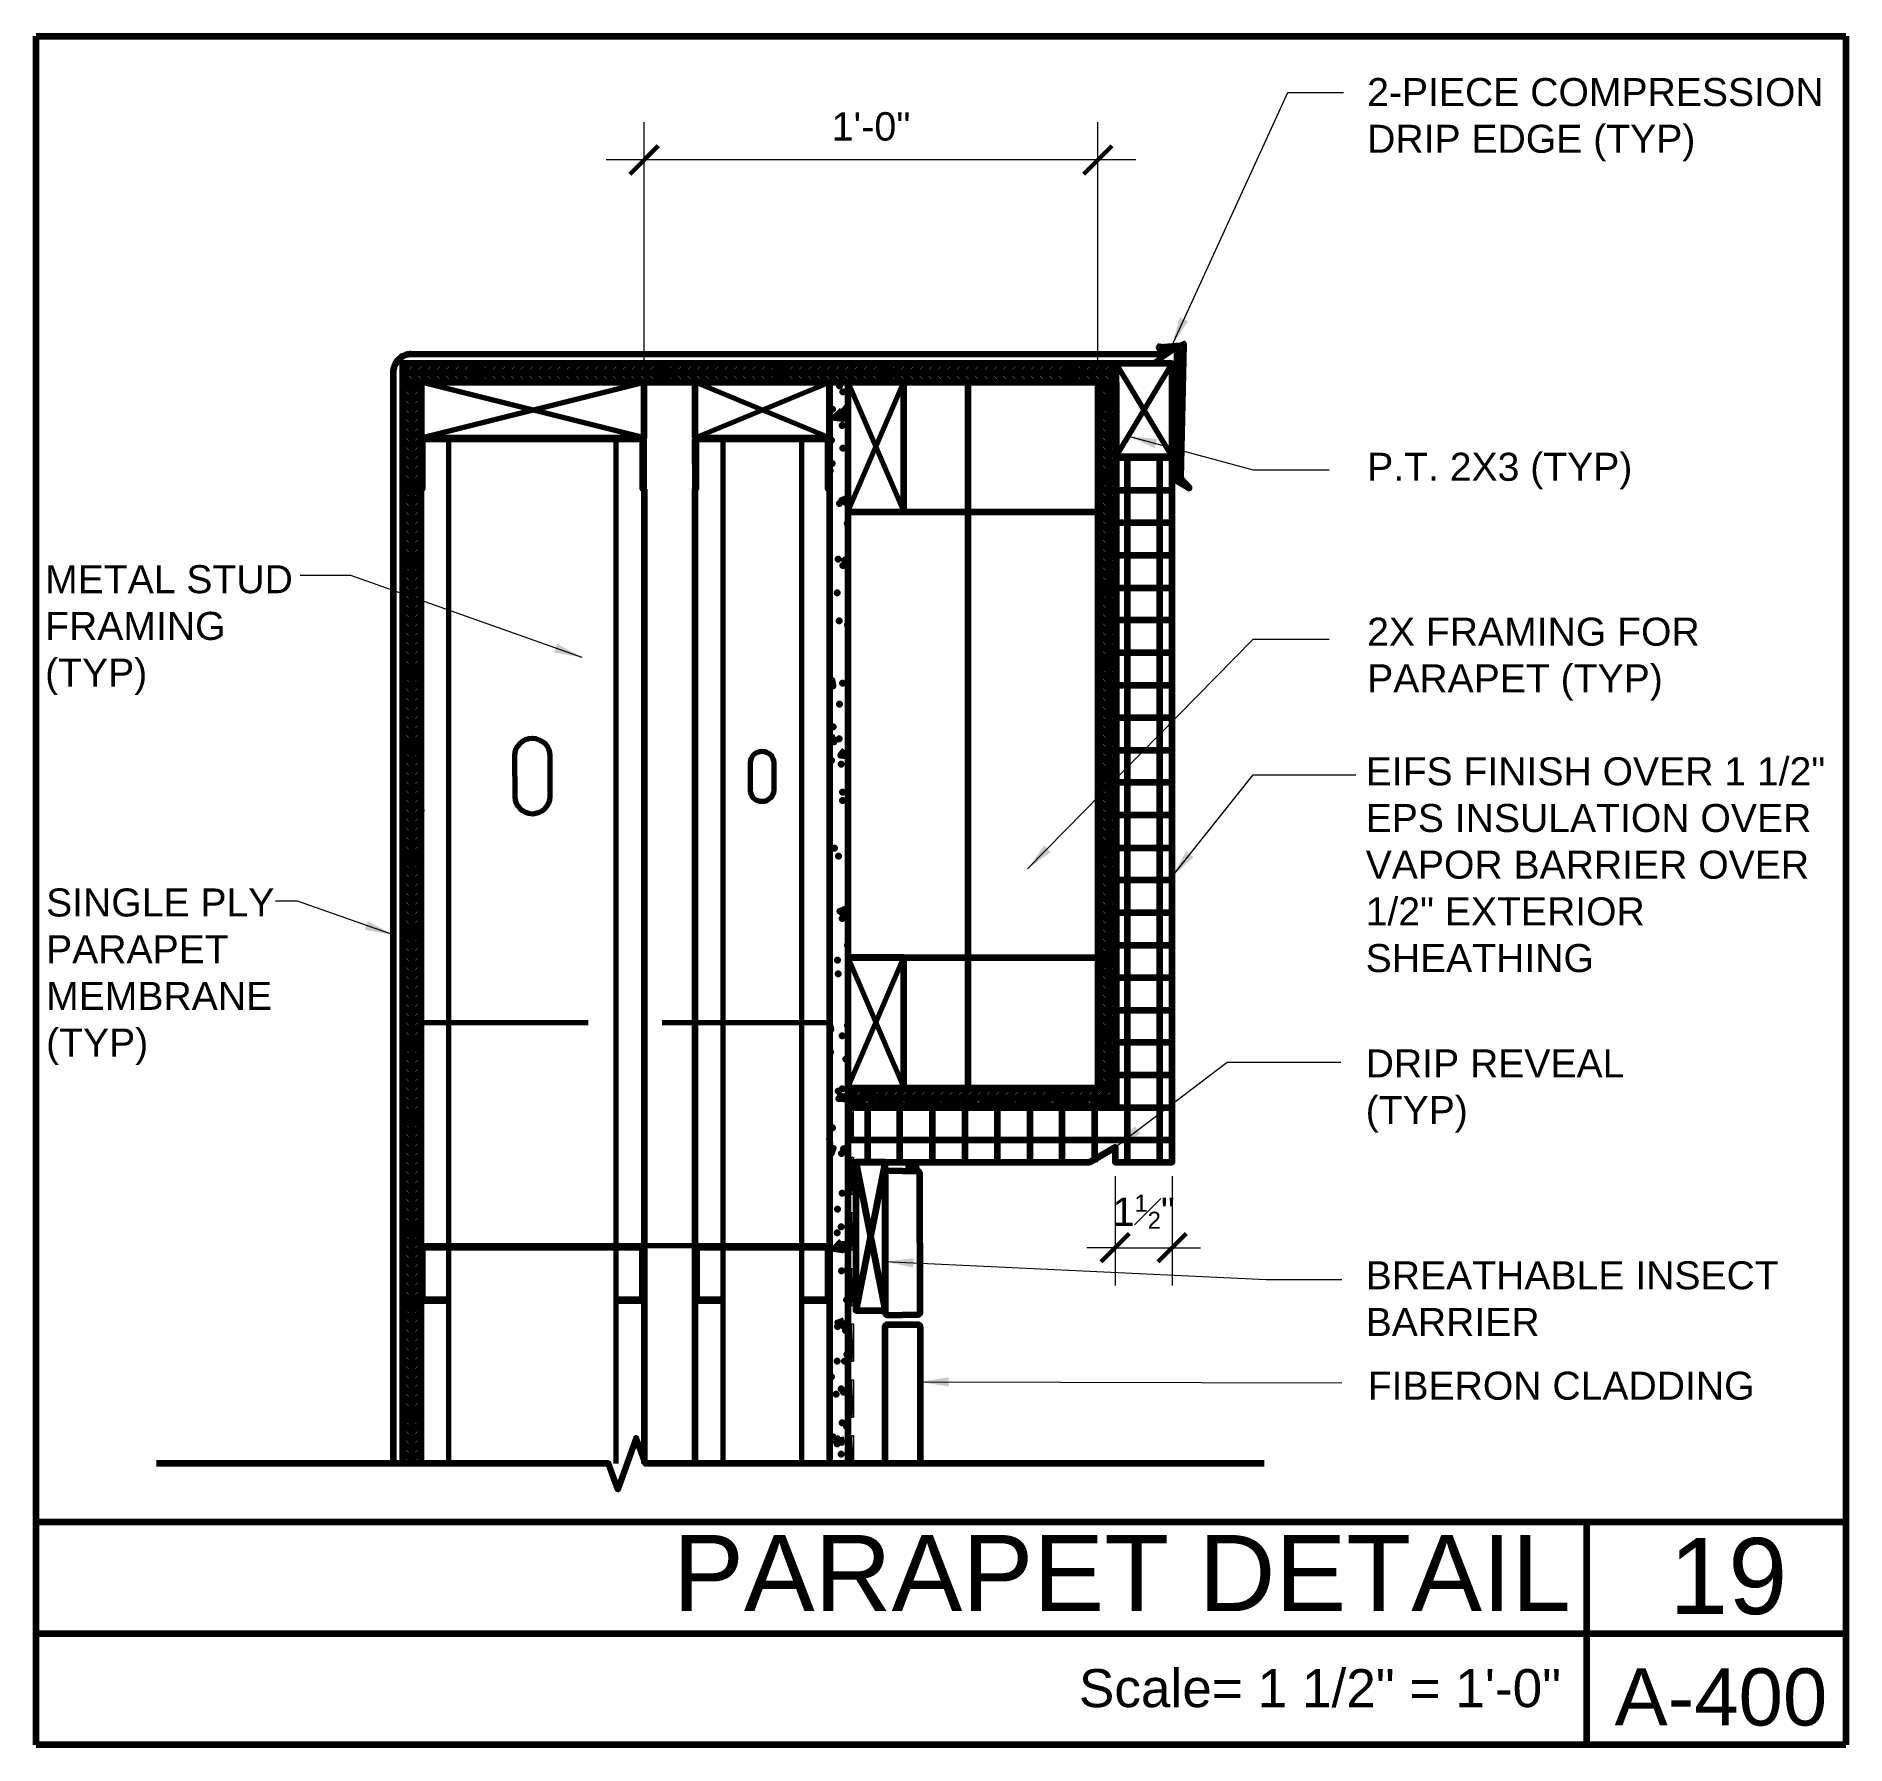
# Model space of a CAD drawing. Extents: x -35.4 to 12.5, y 238.9 to 284.
import ezdxf

# ---------------------------------------------------------------- set-up
doc = ezdxf.new("R2010")
doc.units = 0
doc.header["$MEASUREMENT"] = 0
for name, color, linetype, lineweight in [('Dt-Dim', 3, 'Continuous', 20), ('Dt-Line 1', 9, 'Continuous', 0), ('Dt-Line 2', 6, 'Continuous', 9), ('Dt-Line 3', 7, 'Continuous', 15), ('Dt-Line 4', 1, 'Continuous', 25), ('Dt-Line 5', 54, 'Continuous', 50), ('Dt-Text', 121, 'Continuous', 20)]:
    doc.layers.add(name, color=color, linetype=linetype, lineweight=lineweight)
doc.styles.add('Arial', font='Arial.ttf')
doc.styles.get("Standard").update_dxf_attribs({"font": 'Arial.ttf'})
doc.dimstyles.new('1 & 1 Half', dxfattribs={"dimtxt": 0.75, "dimasz": 0.75, "dimexe": 1, "dimexo": 0.375, "dimgap": 0.5, "dimtad": 1, "dimdec": 4, "dimzin": 3, "dimdsep": 46, "dimlunit": 4, "dimtxsty": 'Standard', "dimblk": 'ARCHTICK', "dimcen": 0.09375, "dimdle": 1, "dimclrd": 253, "dimclre": 253, "dimclrt": 256, "dimadec": 0, "dimazin": 0, "dimtfac": 0.6, "dimtdec": 4, "dimtix": 1, "dimtmove": 2, "dimatfit": 0, "dimfxl": 1, "dimfrac": 1, "dimtolj": 1, "dimtzin": 0, "dimlwd": 9, "dimlwe": 9, "dimarcsym": 0})

msp = doc.modelspace()

# ---------------------------------------------------------------- texts
at = {"layer": 'Dt-Text', "linetype": 'Continuous', "lineweight": 211, "style": 'Arial'}
for s, height, p in [('PARAPET DETAIL', 2.0116993, (-18.51844, 242.39281)), ('19', 2.011699, (7.81733, 242.31429)), ('Scale= 1 1/2" = 1\'-0"', 1.0058496, (-7.78635, 239.8541)), ('A-400', 1.508774, (6.37556, 239.36991))]:
    msp.add_text(s, height=height, dxfattribs=at).set_placement(p)
at = {"layer": 'Dt-Text', "char_height": 0.7404019, "attachment_point": 1, "style": 'Arial'}
for s, insert, width in [('2-PIECE COMPRESSION DRIP EDGE (TYP)', (-0.16522, 282.91341), 13.3103333), ('P.T. 2X3 (TYP)', (-0.16522, 273.00925), 8.8316585), ('METAL STUD FRAMING (TYP)', (-35.11833, 270.03834), 6.9927733), ('2X FRAMING FOR PARAPET (TYP)', (-0.16522, 268.65121), 8.8316585), ('EIFS FINISH OVER 1 1/2" EPS INSULATION OVER VAPOR BARRIER OVER 1/2" EXTERIOR SHEATHING', (-0.20448, 264.96091), 12.6935657), ('SINGLE PLY PARAPET MEMBRANE (TYP)', (-35.09216, 261.49308), 6.0625181), ('DRIP REVEAL (TYP)', (-0.20448, 257.24008), 6.8403839), ('BREATHABLE INSECT\\PBARRIER', (-0.20448, 251.63921), 13.7888025), ('FIBERON CLADDING', (-0.15214, 248.721), 14.8262189)]:
    msp.add_mtext(s, dxfattribs=dict(at, insert=insert, width=width))

# ---------------------------------------------------------------- blocks, each defined once
blk = doc.blocks.new('_ArchTick')
at = {"color": 0, "linetype": 'ByBlock', "const_width": 0.15}
blk.add_lwpolyline([(-0.5, -0.5), (0.5, 0.5)], dxfattribs=at)
blk = doc.blocks.new('*D2')
at = {"layer": 'Defpoints', "color": 0, "transparency": 16777216}
for p in [(-19.284, 280.748), (-19.284, 274.873), (-7.284, 274.873)]:
    blk.add_point(p, dxfattribs=at)
at = {"layer": 'Dt-Dim', "color": 253, "lineweight": 9, "transparency": 16777216}
for p, q in [((-19.284, 275.248), (-19.284, 281.748)), ((-7.284, 275.248), (-7.284, 281.748)), ((-6.284, 280.748), (-20.284, 280.748))]:
    blk.add_line(p, q, dxfattribs=at)
at = {"layer": 'Dt-Dim', "color": 253, "lineweight": 9, "transparency": 16777216, "xscale": 0.75, "yscale": 0.75, "zscale": 0.75, "rotation": 180}
blk.add_blockref('_ArchTick', (-19.284, 280.748), dxfattribs=at)
at = {"layer": 'Dt-Dim', "color": 253, "lineweight": 9, "transparency": 16777216, "xscale": 0.75, "yscale": 0.75, "zscale": 0.75}
blk.add_blockref('_ArchTick', (-7.284, 280.748), dxfattribs=at)
at = {"layer": 'Dt-Dim', "transparency": 16777216, "insert": (-13.284, 281.631), "char_height": 0.75, "attachment_point": 5}
blk.add_mtext('\\A1;1\'-0"', dxfattribs=at)
blk = doc.blocks.new('*D3')
at = {"layer": 'Defpoints', "color": 0, "transparency": 16777216}
for p in [(-6.826, 254.262), (-5.321, 254.262), (-5.321, 251.998)]:
    blk.add_point(p, dxfattribs=at)
at = {"layer": 'Dt-Dim', "color": 253, "lineweight": 9, "transparency": 16777216}
for p, q in [((-6.826, 253.887), (-6.826, 250.998)), ((-5.321, 253.887), (-5.321, 250.998)), ((-6.826, 251.998), (-7.576, 251.998)), ((-6.826, 251.998), (-5.321, 251.998)), ((-5.321, 251.998), (-4.571, 251.998))]:
    blk.add_line(p, q, dxfattribs=at)
at = {"layer": 'Dt-Dim', "color": 253, "lineweight": 9, "transparency": 16777216, "xscale": 0.75, "yscale": 0.75, "zscale": 0.75}
blk.add_blockref('_ArchTick', (-6.826, 251.998), dxfattribs=at)
at = {"layer": 'Dt-Dim', "color": 253, "lineweight": 9, "transparency": 16777216, "xscale": 0.75, "yscale": 0.75, "zscale": 0.75, "rotation": 180}
blk.add_blockref('_ArchTick', (-5.321, 251.998), dxfattribs=at)
at = {"layer": 'Dt-Dim', "transparency": 16777216, "insert": (-6.074, 252.95), "char_height": 0.75, "attachment_point": 5}
blk.add_mtext('\\A1;1{\\H0.600000x;\\S1#2;}"', dxfattribs=at)

# ---------------------------------------------------------------- dimensions: what is measured, and where the dimension line sits
at = {"layer": 'Dt-Dim'}
for base, p1, p2, picture, middle in [((-19.28409, 280.74832), (-7.28409, 274.87264), (-19.28409, 274.87264), '*D2', (-13.28409, 281.63125)), ((-5.32117, 251.99804), (-6.82607, 254.26195), (-5.32117, 254.26195), '*D3', (-6.07362, 252.94989))]:
    dim = msp.add_linear_dim(base=base, p1=p1, p2=p2, dimstyle='1 & 1 Half', dxfattribs=at)
    dim.commit()
    dim.dimension.update_dxf_attribs({"geometry": picture, "text_midpoint": middle})

# ---------------------------------------------------------------- hatches: boundary and pattern name
at = {"layer": 'Dt-Line 2', "linetype": 'Continuous', "lineweight": 0}
for points in [[(-13.80099, 254.89008), (-13.74865, 254.89008), (-13.74865, 255.63599), (-13.80099, 255.63599)], [(-13.80099, 253.41135), (-13.74865, 253.41135), (-13.74865, 254.39281), (-13.80099, 254.39281)], [(-13.80099, 251.9457), (-13.74865, 251.9457), (-13.74865, 252.92716), (-13.80099, 252.92716)], [(-13.80099, 250.46697), (-13.74865, 250.46697), (-13.74865, 251.44843), (-13.80099, 251.44843)], [(-13.80099, 249.00132), (-13.74865, 249.00132), (-13.74865, 249.98278), (-13.80099, 249.98278)], [(-13.80099, 247.52258), (-13.74865, 247.52258), (-13.74865, 248.50404), (-13.80099, 248.50404)]]:
    msp.add_hatch(color=256, dxfattribs=at).paths.add_polyline_path(points, flags=0)
at = {"layer": 'Dt-Line 2', "linetype": 'Continuous', "lineweight": 211}
msp.add_hatch(color=256, dxfattribs=at).paths.add_polyline_path([(-13.80099, 246.29248), (-13.74865, 246.29248), (-13.74865, 247.03839), (-13.80099, 247.03839)], flags=0)

# ---------------------------------------------------------------- linework, layer by layer
at = {"layer": 'Dt-Line 1', "linetype": 'Continuous', "lineweight": 158}
for p, q in [((-25.46075, 275.36991), (-25.67013, 275.14745)), ((-25.42149, 274.87264), (-25.42149, 246.29248)), ((-7.24483, 274.87264), (-7.24483, 256.22487)), ((-6.99619, 274.87264), (-6.99619, 256.22487)), ((-6.49892, 254.26195), (-6.49892, 272.90971)), ((-5.64832, 254.26195), (-5.64832, 272.90971)), ((-6.7999, 272.01986), (-5.32117, 272.01986)), ((-6.7999, 271.16926), (-5.32117, 271.16926)), ((-6.7999, 270.30557), (-5.32117, 270.30557)), ((-6.7999, 269.44188), (-5.32117, 269.44188)), ((-6.7999, 268.59128), (-5.32117, 268.59128)), ((-6.7999, 267.7276), (-5.32117, 267.7276)), ((-6.7999, 266.86391), (-5.32117, 266.86391)), ((-6.7999, 266.01331), (-5.32117, 266.01331)), ((-6.7999, 265.14963), (-5.32117, 265.14963)), ((-6.7999, 264.29903), (-5.32117, 264.29903)), ((-6.7999, 263.43534), (-5.32117, 263.43534)), ((-6.7999, 262.57165), (-5.32117, 262.57165)), ((-6.7999, 261.72105), (-5.32117, 261.72105)), ((-6.7999, 260.85737), (-5.32117, 260.85737)), ((-6.7999, 259.99368), (-5.32117, 259.99368)), ((-6.7999, 259.14308), (-5.32117, 259.14308)), ((-6.7999, 258.2794), (-5.32117, 258.2794)), ((-6.7999, 257.4288), (-5.32117, 257.4288)), ((-6.7999, 256.56511), (-5.32117, 256.56511)), ((-6.7999, 256.1987), (-13.89259, 256.1987)), ((-6.7999, 256.39499), (-6.97002, 256.22487)), ((-6.7999, 255.95006), (-13.89259, 255.95006)), ((-13.89259, 255.70143), (-5.32117, 255.70143)), ((-13.36915, 254.26195), (-13.36915, 255.74068)), ((-12.51855, 254.26195), (-12.51855, 255.74068)), ((-11.65486, 254.26195), (-11.65486, 255.74068)), ((-10.79118, 254.26195), (-10.79118, 255.74068)), ((-9.94058, 254.26195), (-9.94058, 255.74068)), ((-9.07689, 254.26195), (-9.07689, 255.74068)), ((-8.22629, 254.26195), (-8.22629, 255.74068)), ((-7.36261, 254.26195), (-7.36261, 255.74068)), ((-13.89259, 254.85083), (-5.32117, 254.85083)), ((-25.67013, 246.38409), (-25.57853, 246.29248)), ((-25.17286, 246.38409), (-25.26446, 246.29248))]:
    msp.add_line(p, q, dxfattribs=at)
at = {"layer": 'Dt-Line 1', "linetype": 'Continuous', "lineweight": 70}
for p, q in [((-5.32117, 272.90971), (-6.7999, 275.36991)), ((-6.7999, 272.90971), (-5.32117, 275.36991)), ((-25.17286, 273.40699), (-19.28409, 274.87264)), ((-19.28409, 273.40699), (-25.17286, 274.87264)), ((-17.93622, 273.40699), (-14.37678, 274.87264)), ((-14.37678, 273.40699), (-17.93622, 274.87264)), ((-13.89259, 271.44406), (-12.41386, 274.87264)), ((-13.89259, 274.87264), (-12.41386, 271.44406)), ((-13.89259, 256.22487), (-12.41386, 259.66653)), ((-13.89259, 259.66653), (-12.41386, 256.22487))]:
    msp.add_line(p, q, dxfattribs=at)
at = {"layer": 'Dt-Line 1', "linetype": 'Continuous', "lineweight": 140}
for p, q in [((-13.68322, 254.26195), (-12.91113, 250.3361)), ((-12.91113, 254.26195), (-13.68322, 250.3361))]:
    msp.add_line(p, q, dxfattribs=at)
at = {"layer": 'Dt-Line 1', "linetype": 'Continuous', "lineweight": 158}
for points in [[(-6.7999, 275.12127), (-25.67013, 275.12127)], [(-25.21211, 275.36991), (-25.46075, 275.12127), (-25.21211, 274.87264)], [(-24.96348, 275.36991), (-25.21211, 275.12127), (-24.96348, 274.87264)], [(-24.71484, 275.36991), (-24.96348, 275.12127), (-24.71484, 274.87264)], [(-24.47929, 275.36991), (-24.71484, 275.12127), (-24.47929, 274.87264)], [(-24.23065, 275.36991), (-24.47929, 275.12127), (-24.23065, 274.87264)], [(-23.98202, 275.36991), (-24.23065, 275.12127), (-23.98202, 274.87264)], [(-23.73338, 275.36991), (-23.98202, 275.12127), (-23.73338, 274.87264)], [(-23.49783, 275.36991), (-23.73338, 275.12127), (-23.49783, 274.87264)], [(-23.24919, 275.36991), (-23.49783, 275.12127), (-23.24919, 274.87264)], [(-23.00056, 275.36991), (-23.24919, 275.12127), (-23.00056, 274.87264)], [(-22.75192, 275.36991), (-23.00056, 275.12127), (-22.75192, 274.87264)], [(-22.51637, 275.36991), (-22.75192, 275.12127), (-22.51637, 274.87264)], [(-22.26773, 275.36991), (-22.51637, 275.12127), (-22.26773, 274.87264)], [(-22.01909, 275.36991), (-22.26773, 275.12127), (-22.01909, 274.87264)], [(-21.77046, 275.36991), (-22.01909, 275.12127), (-21.77046, 274.87264)], [(-21.53491, 275.36991), (-21.77046, 275.12127), (-21.53491, 274.87264)], [(-21.28627, 275.36991), (-21.53491, 275.12127), (-21.28627, 274.87264)], [(-21.03763, 275.36991), (-21.28627, 275.12127), (-21.03763, 274.87264)], [(-20.789, 274.87264), (-21.03763, 275.12127), (-20.789, 275.36991)], [(-20.55345, 275.36991), (-20.789, 275.12127), (-20.55345, 274.87264)], [(-20.30481, 275.36991), (-20.55345, 275.12127), (-20.30481, 274.87264)], [(-20.05617, 275.36991), (-20.30481, 275.12127), (-20.05617, 274.87264)], [(-19.80753, 275.36991), (-20.05617, 275.12127), (-19.80753, 274.87264)], [(-19.57198, 275.36991), (-19.80753, 275.12127), (-19.57198, 274.87264)], [(-19.32335, 275.36991), (-19.57198, 275.12127), (-19.32335, 274.87264)], [(-19.07471, 274.87264), (-19.32335, 275.12127), (-19.07471, 275.36991)], [(-18.82607, 275.36991), (-19.07471, 275.12127), (-18.82607, 274.87264)], [(-18.59052, 275.36991), (-18.82607, 275.12127), (-18.59052, 274.87264)], [(-18.34189, 275.36991), (-18.59052, 275.12127), (-18.34189, 274.87264)], [(-18.09325, 275.36991), (-18.34189, 275.12127), (-18.09325, 274.87264)], [(-17.84461, 275.36991), (-18.09325, 275.12127), (-17.84461, 274.87264)], [(-17.60906, 275.36991), (-17.84461, 275.12127), (-17.60906, 274.87264)], [(-17.36042, 274.87264), (-17.60906, 275.12127), (-17.36042, 275.36991)], [(-17.11179, 275.36991), (-17.36042, 275.12127), (-17.11179, 274.87264)], [(-16.86315, 275.36991), (-17.11179, 275.12127), (-16.86315, 274.87264)], [(-16.6276, 275.36991), (-16.86315, 275.12127), (-16.6276, 274.87264)], [(-16.37896, 275.36991), (-16.6276, 275.12127), (-16.37896, 274.87264)], [(-16.13033, 275.36991), (-16.37896, 275.12127), (-16.13033, 274.87264)], [(-15.88169, 275.36991), (-16.13033, 275.12127), (-15.88169, 274.87264)], [(-15.64614, 274.87264), (-15.88169, 275.12127), (-15.64614, 275.36991)], [(-15.3975, 275.36991), (-15.64614, 275.12127), (-15.3975, 274.87264)], [(-15.14887, 275.36991), (-15.3975, 275.12127), (-15.14887, 274.87264)], [(-14.90023, 275.36991), (-15.14887, 275.12127), (-14.90023, 274.87264)], [(-14.66468, 275.36991), (-14.90023, 275.12127), (-14.66468, 274.87264)], [(-14.41604, 275.36991), (-14.66468, 275.12127), (-14.41604, 274.87264)], [(-14.1674, 275.36991), (-14.41604, 275.12127), (-14.1674, 274.87264)], [(-13.91877, 275.36991), (-14.1674, 275.12127), (-13.91877, 274.87264)], [(-13.68322, 275.36991), (-13.91877, 275.12127), (-13.68322, 274.87264)], [(-13.43458, 275.36991), (-13.68322, 275.12127), (-13.43458, 274.87264)], [(-13.18594, 275.36991), (-13.43458, 275.12127), (-13.18594, 274.87264)], [(-12.93731, 275.36991), (-13.18594, 275.12127), (-12.93731, 274.87264)], [(-12.70175, 275.36991), (-12.93731, 275.12127), (-12.70175, 274.87264)], [(-12.45312, 275.36991), (-12.70175, 275.12127), (-12.45312, 274.87264)], [(-12.20448, 274.87264), (-12.45312, 275.12127), (-12.20448, 275.36991)], [(-11.95584, 275.36991), (-12.20448, 275.12127), (-11.95584, 274.87264)], [(-11.72029, 275.36991), (-11.95584, 275.12127), (-11.72029, 274.87264)], [(-11.47166, 275.36991), (-11.72029, 275.12127), (-11.47166, 274.87264)], [(-11.22302, 275.36991), (-11.47166, 275.12127), (-11.22302, 274.87264)], [(-10.97438, 275.36991), (-11.22302, 275.12127), (-10.97438, 274.87264)], [(-10.73883, 275.36991), (-10.97438, 275.12127), (-10.73883, 274.87264)], [(-10.4902, 275.36991), (-10.73883, 275.12127), (-10.4902, 274.87264)], [(-10.24156, 275.36991), (-10.4902, 275.12127), (-10.24156, 274.87264)], [(-9.99292, 275.36991), (-10.24156, 275.12127), (-9.99292, 274.87264)], [(-9.75737, 275.36991), (-9.99292, 275.12127), (-9.75737, 274.87264)], [(-9.50873, 275.36991), (-9.75737, 275.12127), (-9.50873, 274.87264)], [(-9.2601, 275.36991), (-9.50873, 275.12127), (-9.2601, 274.87264)], [(-9.01146, 275.36991), (-9.2601, 275.12127), (-9.01146, 274.87264)], [(-8.77591, 275.36991), (-9.01146, 275.12127), (-8.77591, 274.87264)], [(-8.52727, 275.36991), (-8.77591, 275.12127), (-8.52727, 274.87264)], [(-8.27864, 275.36991), (-8.52727, 275.12127), (-8.27864, 274.87264)], [(-8.03, 275.36991), (-8.27864, 275.12127), (-8.03, 274.87264)], [(-7.79445, 275.36991), (-8.03, 275.12127), (-7.79445, 274.87264)], [(-7.54581, 275.36991), (-7.79445, 275.12127), (-7.54581, 274.87264)], [(-7.29717, 275.36991), (-7.54581, 275.12127), (-7.29717, 274.87264)], [(-7.04854, 275.36991), (-7.29717, 275.12127), (-7.04854, 274.87264)], [(-6.81299, 275.36991), (-7.04854, 275.12127), (-6.81299, 274.87264)], [(-25.39532, 274.87264), (-25.42149, 274.84646), (-25.46075, 274.87264), (-25.67013, 275.08201)], [(-25.67013, 274.84646), (-25.42149, 274.59783), (-25.17286, 274.84646)], [(-14.11506, 274.78103), (-14.11506, 274.78103), (-14.11506, 274.78105)], [(-14.02346, 274.624), (-14.02346, 274.624), (-14.02346, 274.62401)], [(-7.28409, 274.79412), (-7.24483, 274.84646), (-6.99619, 274.59783), (-6.7999, 274.79412)], [(-7.02237, 274.87264), (-6.99619, 274.84646), (-6.97002, 274.87264)], [(-25.67013, 274.59783), (-25.42149, 274.34919), (-25.17286, 274.59783)], [(-25.67013, 274.34919), (-25.42149, 274.10055), (-25.17286, 274.34919)], [(-14.29827, 274.16598), (-14.29827, 274.16598), (-14.29827, 274.166)], [(-13.89259, 274.07438), (-14.03654, 274.08747), (-13.90568, 274.23141), (-13.89259, 274.10055)], [(-7.28409, 274.55857), (-7.24483, 274.59783), (-6.99619, 274.34919), (-6.7999, 274.55857)], [(-7.28409, 274.30993), (-7.24483, 274.34919), (-6.99619, 274.11364), (-6.7999, 274.30993)], [(-25.67013, 274.10055), (-25.42149, 273.865), (-25.17286, 274.10055)], [(-25.67013, 273.865), (-25.42149, 273.61637), (-25.17286, 273.865)], [(-14.04963, 273.73414), (-14.04963, 273.73414), (-14.04963, 273.73415)], [(-7.28409, 274.06129), (-7.24483, 274.11364), (-6.99619, 273.865), (-6.7999, 274.06129)], [(-7.28409, 273.81266), (-7.24483, 273.865), (-6.99619, 273.61637), (-6.7999, 273.81266)], [(-25.67013, 273.61637), (-25.42149, 273.36773), (-25.17286, 273.61637)], [(-25.67013, 273.36773), (-25.42149, 273.11909), (-25.17286, 273.36773)], [(-14.32444, 273.34156), (-14.32444, 273.34156), (-14.32444, 273.34157)], [(-7.28409, 273.57711), (-7.24483, 273.61637), (-6.99619, 273.36773), (-6.7999, 273.57711)], [(-7.28409, 273.32847), (-7.24483, 273.36773), (-6.99619, 273.13218), (-6.7999, 273.32847)], [(-25.67013, 273.11909), (-25.42149, 272.88354), (-25.17286, 273.11909)], [(-25.67013, 272.88354), (-25.42149, 272.6349), (-25.17286, 272.88354)], [(-14.31135, 272.72651), (-14.31135, 272.72651), (-14.31135, 272.72652)], [(-14.02346, 273.13218), (-14.02346, 273.13218), (-14.02346, 273.13219)], [(-7.28409, 273.07983), (-7.24483, 273.13218), (-6.99619, 272.88354), (-6.7999, 273.07983)], [(-7.28409, 272.8312), (-7.24483, 272.88354), (-6.99619, 272.6349), (-6.7999, 272.8312)], [(-25.67013, 272.6349), (-25.42149, 272.38627), (-25.17286, 272.6349)], [(-25.67013, 272.38627), (-25.42149, 272.13763), (-25.17286, 272.38627)], [(-14.3637, 272.53022), (-14.3637, 272.53022), (-14.3637, 272.53023)], [(-7.28409, 272.59565), (-7.24483, 272.6349), (-6.99619, 272.38627), (-6.7999, 272.59565)], [(-7.28409, 272.34701), (-7.24483, 272.38627), (-6.99619, 272.15072), (-6.7999, 272.34701)], [(-25.67013, 272.13763), (-25.42149, 271.90208), (-25.17286, 272.13763)], [(-25.67013, 271.90208), (-25.42149, 271.65344), (-25.17286, 271.90208)], [(-7.28409, 272.09837), (-7.24483, 272.15072), (-6.99619, 271.90208), (-6.7999, 272.09837)], [(-7.28409, 271.84974), (-7.24483, 271.90208), (-6.99619, 271.65344), (-6.7999, 271.84974)], [(-25.67013, 271.65344), (-25.42149, 271.40481), (-25.17286, 271.65344)], [(-25.67013, 271.40481), (-25.42149, 271.15617), (-25.17286, 271.40481)], [(-14.11506, 271.66653), (-14.11506, 271.66653), (-14.11506, 271.66654)], [(-7.28409, 271.61418), (-7.24483, 271.65344), (-6.99619, 271.40481), (-6.7999, 271.61418)], [(-7.28409, 271.36555), (-7.24483, 271.40481), (-6.99619, 271.16926), (-6.7999, 271.36555)], [(-25.67013, 271.15617), (-25.42149, 270.92062), (-25.17286, 271.15617)], [(-25.67013, 270.92062), (-25.42149, 270.67198), (-25.17286, 270.92062)], [(-13.89259, 271.13), (-13.91877, 271.14308), (-13.89259, 271.16926)], [(-7.28409, 271.11691), (-7.24483, 271.16926), (-6.99619, 270.92062), (-6.7999, 271.11691)], [(-7.28409, 270.86827), (-7.24483, 270.92062), (-6.99619, 270.67198), (-6.7999, 270.86827)], [(-25.67013, 270.67198), (-25.42149, 270.42334), (-25.17286, 270.67198)], [(-25.67013, 270.42334), (-25.42149, 270.17471), (-25.17286, 270.42334)], [(-7.28409, 270.63272), (-7.24483, 270.67198), (-6.99619, 270.42334), (-6.7999, 270.63272)], [(-7.28409, 270.38409), (-7.24483, 270.42334), (-6.99619, 270.18779), (-6.7999, 270.38409)], [(-25.67013, 270.17471), (-25.42149, 269.93916), (-25.17286, 270.17471)], [(-25.67013, 269.93916), (-25.42149, 269.69052), (-25.17286, 269.93916)], [(-14.15432, 270.20088), (-14.15432, 270.20088), (-14.15432, 270.20089)], [(-14.02346, 270.03076), (-14.02346, 270.03076), (-14.02346, 270.03077)], [(-13.97111, 270.17471), (-13.97111, 270.17471), (-13.97111, 270.17472)], [(-7.28409, 270.13545), (-7.24483, 270.18779), (-6.99619, 269.93916), (-6.7999, 270.13545)], [(-7.28409, 269.88681), (-7.24483, 269.93916), (-6.99619, 269.69052), (-6.7999, 269.88681)], [(-25.67013, 269.69052), (-25.42149, 269.44188), (-25.17286, 269.69052)], [(-25.67013, 269.44188), (-25.42149, 269.19325), (-25.17286, 269.44188)], [(-7.28409, 269.65126), (-7.24483, 269.69052), (-6.99619, 269.44188), (-6.7999, 269.65126)], [(-7.28409, 269.40263), (-7.24483, 269.44188), (-6.99619, 269.20633), (-6.7999, 269.40263)], [(-25.67013, 269.19325), (-25.42149, 268.9577), (-25.17286, 269.19325)], [(-25.67013, 268.9577), (-25.42149, 268.70906), (-25.17286, 268.9577)], [(-14.18049, 269.31102), (-14.18049, 269.31102), (-14.18049, 269.31103)], [(-7.28409, 269.15399), (-7.24483, 269.20633), (-6.99619, 268.9577), (-6.7999, 269.15399)], [(-7.28409, 268.90535), (-7.24483, 268.9577), (-6.99619, 268.70906), (-6.7999, 268.90535)], [(-25.67013, 268.70906), (-25.42149, 268.46042), (-25.17286, 268.70906)], [(-25.67013, 268.46042), (-25.42149, 268.21179), (-25.17286, 268.46042)], [(-14.12815, 268.56511), (-14.12815, 268.56511), (-14.12815, 268.56512)], [(-13.90568, 268.46042), (-13.90568, 268.46042), (-13.90568, 268.46044)], [(-7.28409, 268.6698), (-7.24483, 268.70906), (-6.99619, 268.46042), (-6.7999, 268.6698)], [(-7.28409, 268.42116), (-7.24483, 268.46042), (-6.99619, 268.22487), (-6.7999, 268.42116)], [(-25.67013, 268.21179), (-25.42149, 267.97623), (-25.17286, 268.21179)], [(-25.67013, 267.97623), (-25.42149, 267.7276), (-25.17286, 267.97623)], [(-7.28409, 268.17253), (-7.24483, 268.22487), (-6.99619, 267.97623), (-6.7999, 268.17253)], [(-7.28409, 267.92389), (-7.24483, 267.97623), (-6.99619, 267.7276), (-6.7999, 267.92389)], [(-25.67013, 267.7276), (-25.42149, 267.47896), (-25.17286, 267.7276)], [(-25.67013, 267.47896), (-25.42149, 267.23032), (-25.17286, 267.47896)], [(-7.28409, 267.68834), (-7.24483, 267.7276), (-6.99619, 267.47896), (-6.7999, 267.68834)], [(-7.28409, 267.4397), (-7.24483, 267.47896), (-6.99619, 267.24341), (-6.7999, 267.4397)], [(-25.67013, 267.23032), (-25.42149, 266.99477), (-25.17286, 267.23032)], [(-25.67013, 266.99477), (-25.42149, 266.74614), (-25.17286, 266.99477)], [(-14.37678, 266.85083), (-14.28518, 266.83774), (-14.31135, 266.99477), (-14.37678, 266.91626)], [(-7.28409, 267.19107), (-7.24483, 267.24341), (-6.99619, 266.99477), (-6.7999, 267.19107)], [(-7.28409, 266.94243), (-7.24483, 266.99477), (-6.99619, 266.74614), (-6.7999, 266.94243)], [(-25.67013, 266.74614), (-25.42149, 266.4975), (-25.17286, 266.74614)], [(-25.67013, 266.4975), (-25.42149, 266.24886), (-25.17286, 266.4975)], [(-14.03654, 266.91626), (-14.03654, 266.91626), (-14.03654, 266.91627)], [(-7.28409, 266.70688), (-7.24483, 266.74614), (-6.99619, 266.4975), (-6.7999, 266.70688)], [(-7.28409, 266.45824), (-7.24483, 266.4975), (-6.99619, 266.26195), (-6.7999, 266.45824)], [(-25.67013, 266.24886), (-25.42149, 266.01331), (-25.17286, 266.24886)], [(-25.67013, 266.01331), (-25.42149, 265.76468), (-25.17286, 266.01331)], [(-14.11506, 266.36664), (-14.11506, 266.36664), (-14.11506, 266.36665)], [(-7.28409, 266.2096), (-7.24483, 266.26195), (-6.99619, 266.01331), (-6.7999, 266.2096)], [(-7.28409, 265.96097), (-7.24483, 266.01331), (-6.99619, 265.76468), (-6.7999, 265.96097)], [(-25.67013, 265.76468), (-25.42149, 265.51604), (-25.17286, 265.76468)], [(-14.28518, 265.76468), (-14.28518, 265.76468), (-14.28518, 265.76469)], [(-7.28409, 265.72542), (-7.24483, 265.76468), (-6.99619, 265.51604), (-6.7999, 265.72542)], [(-25.67013, 265.51604), (-25.42149, 265.2674), (-25.17286, 265.51604)], [(-25.67013, 265.2674), (-25.42149, 265.03185), (-25.17286, 265.2674)], [(-14.12815, 265.45061), (-14.12815, 265.45061), (-14.12815, 265.45062)], [(-7.28409, 265.47678), (-7.24483, 265.51604), (-6.99619, 265.28049), (-6.7999, 265.47678)], [(-7.28409, 265.22814), (-7.24483, 265.28049), (-6.99619, 265.03185), (-6.7999, 265.22814)], [(-25.67013, 265.03185), (-25.42149, 264.78321), (-25.17286, 265.03185)], [(-25.67013, 264.78321), (-25.42149, 264.53458), (-25.17286, 264.78321)], [(-14.32444, 264.87482), (-14.32444, 264.87482), (-14.32444, 264.87483)], [(-14.0758, 264.78321), (-14.0758, 264.78321), (-14.0758, 264.78323)], [(-7.28409, 264.97951), (-7.24483, 265.03185), (-6.99619, 264.78321), (-6.7999, 264.97951)], [(-7.28409, 264.74396), (-7.24483, 264.78321), (-6.99619, 264.53458), (-6.7999, 264.74396)], [(-25.67013, 264.53458), (-25.42149, 264.28594), (-25.17286, 264.53458)], [(-25.67013, 264.28594), (-25.42149, 264.05039), (-25.17286, 264.28594)], [(-7.28409, 264.49532), (-7.24483, 264.53458), (-6.99619, 264.29903), (-6.7999, 264.49532)], [(-7.28409, 264.24668), (-7.24483, 264.29903), (-6.99619, 264.05039), (-6.7999, 264.24668)], [(-25.67013, 264.05039), (-25.42149, 263.80175), (-25.17286, 264.05039)], [(-25.67013, 263.80175), (-25.42149, 263.55312), (-25.17286, 263.80175)], [(-14.03654, 264.0373), (-14.03654, 264.0373), (-14.03654, 264.03732)], [(-14.03654, 263.81484), (-14.03654, 263.81484), (-14.03654, 263.81485)], [(-7.28409, 263.99804), (-7.24483, 264.05039), (-6.99619, 263.80175), (-6.7999, 263.99804)], [(-7.28409, 263.76249), (-7.24483, 263.80175), (-6.99619, 263.55312), (-6.7999, 263.76249)], [(-25.17286, 263.55312), (-25.42149, 263.30448), (-25.67013, 263.55312)], [(-25.67013, 263.30448), (-25.42149, 263.06893), (-25.17286, 263.30448)], [(-7.28409, 263.51386), (-7.24483, 263.55312), (-6.99619, 263.31757), (-6.7999, 263.51386)], [(-7.28409, 263.26522), (-7.24483, 263.31757), (-6.99619, 263.06893), (-6.7999, 263.26522)], [(-25.67013, 263.06893), (-25.42149, 262.82029), (-25.17286, 263.06893)], [(-25.67013, 262.82029), (-25.42149, 262.57165), (-25.17286, 262.82029)], [(-7.28409, 263.01658), (-7.24483, 263.06893), (-6.99619, 262.82029), (-6.7999, 263.01658)], [(-7.28409, 262.78103), (-7.24483, 262.82029), (-6.99619, 262.57165), (-6.7999, 262.78103)], [(-25.67013, 262.57165), (-25.42149, 262.32302), (-25.17286, 262.57165)], [(-25.67013, 262.32302), (-25.42149, 262.08747), (-25.17286, 262.32302)], [(-14.24592, 262.55857), (-14.24592, 262.55857), (-14.24592, 262.55858)], [(-14.14123, 262.34919), (-14.14123, 262.34919), (-14.14123, 262.3492)], [(-7.28409, 262.5324), (-7.24483, 262.57165), (-6.99619, 262.3361), (-6.7999, 262.5324)], [(-7.28409, 262.28376), (-7.24483, 262.3361), (-6.99619, 262.08747), (-6.7999, 262.28376)], [(-25.67013, 262.08747), (-25.42149, 261.83883), (-25.17286, 262.08747)], [(-25.67013, 261.83883), (-25.42149, 261.59019), (-25.17286, 261.83883)], [(-7.28409, 262.03512), (-7.24483, 262.08747), (-6.99619, 261.83883), (-6.7999, 262.03512)], [(-7.28409, 261.79957), (-7.24483, 261.83883), (-6.99619, 261.59019), (-6.7999, 261.79957)], [(-25.67013, 261.59019), (-25.42149, 261.34156), (-25.17286, 261.59019)], [(-25.67013, 261.34156), (-25.42149, 261.10601), (-25.17286, 261.34156)], [(-7.28409, 261.55093), (-7.24483, 261.59019), (-6.99619, 261.35464), (-6.7999, 261.55093)], [(-7.28409, 261.3023), (-7.24483, 261.35464), (-6.99619, 261.10601), (-6.7999, 261.3023)], [(-25.67013, 261.10601), (-25.42149, 260.85737), (-25.17286, 261.10601)], [(-25.67013, 260.85737), (-25.42149, 260.60873), (-25.17286, 260.85737)], [(-7.28409, 261.05366), (-7.24483, 261.10601), (-6.99619, 260.85737), (-6.7999, 261.05366)], [(-7.28409, 260.81811), (-7.24483, 260.85737), (-6.99619, 260.60873), (-6.7999, 260.81811)], [(-25.67013, 260.60873), (-25.42149, 260.3601), (-25.17286, 260.60873)], [(-25.67013, 260.3601), (-25.42149, 260.12454), (-25.17286, 260.3601)], [(-14.04963, 260.70034), (-14.04963, 260.70034), (-14.04963, 260.70035)], [(-7.28409, 260.56947), (-7.24483, 260.60873), (-6.99619, 260.37318), (-6.7999, 260.56947)], [(-7.28409, 260.32084), (-7.24483, 260.37318), (-6.99619, 260.12454), (-6.7999, 260.32084)], [(-25.67013, 260.12454), (-25.42149, 259.87591), (-25.17286, 260.12454)], [(-25.67013, 259.87591), (-25.42149, 259.62727), (-25.17286, 259.87591)], [(-13.90568, 259.99368), (-13.90568, 259.99368), (-13.90568, 259.9937)], [(-7.28409, 260.0722), (-7.24483, 260.12454), (-6.99619, 259.87591), (-6.7999, 260.0722)], [(-7.28409, 259.83665), (-7.24483, 259.87591), (-6.99619, 259.62727), (-6.7999, 259.83665)], [(-25.67013, 259.62727), (-25.42149, 259.37863), (-25.17286, 259.62727)], [(-25.67013, 259.37863), (-25.42149, 259.14308), (-25.17286, 259.37863)], [(-14.1674, 259.6011), (-14.1674, 259.6011), (-14.1674, 259.60111)], [(-7.28409, 259.58801), (-7.24483, 259.62727), (-6.99619, 259.39172), (-6.7999, 259.58801)], [(-7.28409, 259.33938), (-7.24483, 259.39172), (-6.99619, 259.14308), (-6.7999, 259.33938)], [(-25.67013, 259.14308), (-25.42149, 258.89445), (-25.17286, 259.14308)], [(-25.67013, 258.89445), (-25.42149, 258.64581), (-25.17286, 258.89445)], [(-14.15432, 259.23469), (-14.15432, 259.23469), (-14.15432, 259.2347)], [(-7.28409, 259.09074), (-7.24483, 259.14308), (-6.99619, 258.89445), (-6.7999, 259.09074)], [(-7.28409, 258.85519), (-7.24483, 258.89445), (-6.99619, 258.64581), (-6.7999, 258.85519)], [(-25.67013, 258.64581), (-25.42149, 258.39717), (-25.17286, 258.64581)], [(-25.67013, 258.39717), (-25.42149, 258.16162), (-25.17286, 258.39717)], [(-7.28409, 258.60655), (-7.24483, 258.64581), (-6.99619, 258.41026), (-6.7999, 258.60655)], [(-7.28409, 258.35791), (-7.24483, 258.41026), (-6.99619, 258.16162), (-6.7999, 258.35791)], [(-25.67013, 258.16162), (-25.42149, 257.91298), (-25.17286, 258.16162)], [(-25.67013, 257.91298), (-25.42149, 257.66435), (-25.17286, 257.91298)], [(-14.37678, 257.76904), (-14.33752, 257.76904), (-14.37678, 257.91298), (-14.3637, 257.92607)], [(-13.90568, 257.87373), (-13.90568, 257.87373), (-13.90568, 257.87374)], [(-7.28409, 258.10928), (-7.24483, 258.16162), (-6.99619, 257.91298), (-6.7999, 258.10928)], [(-7.28409, 257.87373), (-7.24483, 257.91298), (-6.99619, 257.66435), (-6.7999, 257.87373)], [(-25.67013, 257.66435), (-25.42149, 257.41571), (-25.17286, 257.66435)], [(-25.67013, 257.41571), (-25.42149, 257.18016), (-25.17286, 257.41571)], [(-14.04963, 257.59892), (-14.04963, 257.59892), (-14.04963, 257.59893)], [(-7.28409, 257.62509), (-7.24483, 257.66435), (-6.99619, 257.4288), (-6.7999, 257.62509)], [(-7.28409, 257.37645), (-7.24483, 257.4288), (-6.99619, 257.18016), (-6.7999, 257.37645)], [(-25.67013, 257.18016), (-25.42149, 256.93152), (-25.17286, 257.18016)], [(-25.67013, 256.93152), (-25.42149, 256.68289), (-25.17286, 256.93152)], [(-14.35061, 257.16707), (-14.35061, 257.16707), (-14.35061, 257.16709)], [(-13.94494, 256.98387), (-13.94494, 256.98387), (-13.94494, 256.98388)], [(-7.28409, 257.12782), (-7.24483, 257.18016), (-6.99619, 256.93152), (-6.7999, 257.12782)], [(-7.28409, 256.89227), (-7.24483, 256.93152), (-6.99619, 256.68289), (-6.7999, 256.89227)], [(-25.67013, 256.68289), (-25.42149, 256.43425), (-25.17286, 256.68289)], [(-7.28409, 256.64363), (-7.24483, 256.68289), (-6.99619, 256.44734), (-6.7999, 256.64363)], [(-7.28409, 256.39499), (-7.24483, 256.44734), (-7.02237, 256.22487), (-6.99619, 256.1987), (-7.24483, 255.95006), (-7.02237, 255.74068)], [(-25.67013, 256.43425), (-25.42149, 256.1987), (-25.17286, 256.43425)], [(-25.67013, 256.1987), (-25.42149, 255.95006), (-25.17286, 256.1987)], [(-14.15432, 256.13327), (-14.15432, 256.13327), (-14.15432, 256.13328)], [(-14.04963, 256.1987), (-14.04963, 256.1987), (-14.04963, 256.19871)], [(-13.89259, 256.17253), (-13.86642, 256.1987), (-13.89259, 256.22487)], [(-13.64396, 256.22487), (-13.61779, 256.1987), (-13.86642, 255.95006), (-13.64396, 255.74068)], [(-13.40841, 256.22487), (-13.36915, 256.1987), (-13.61779, 255.95006), (-13.40841, 255.74068)], [(-13.15977, 256.22487), (-13.1336, 256.1987), (-13.36915, 255.95006), (-13.15977, 255.74068)], [(-12.91113, 256.22487), (-12.88496, 256.1987), (-13.1336, 255.95006), (-12.91113, 255.74068)], [(-12.6625, 256.22487), (-12.63632, 256.1987), (-12.88496, 255.95006), (-12.6625, 255.74068)], [(-12.42695, 256.22487), (-12.38769, 256.1987), (-12.63632, 255.95006), (-12.42695, 255.74068)], [(-12.17831, 256.22487), (-12.15214, 256.1987), (-12.38769, 255.95006), (-12.17831, 255.74068)], [(-11.92967, 256.22487), (-11.9035, 256.1987), (-12.15214, 255.95006), (-11.92967, 255.74068)], [(-11.68104, 256.22487), (-11.65486, 256.1987), (-11.9035, 255.95006), (-11.68104, 255.74068)], [(-11.44548, 256.22487), (-11.40623, 256.1987), (-11.65486, 255.95006), (-11.44548, 255.74068)], [(-11.19685, 256.22487), (-11.17068, 256.1987), (-11.40623, 255.95006), (-11.19685, 255.74068)], [(-10.94821, 256.22487), (-10.92204, 256.1987), (-11.17068, 255.95006), (-10.94821, 255.74068)], [(-10.69957, 256.22487), (-10.6734, 256.1987), (-10.92204, 255.95006), (-10.69957, 255.74068)], [(-10.46402, 256.22487), (-10.42476, 256.1987), (-10.6734, 255.95006), (-10.46402, 255.74068)], [(-10.21539, 256.22487), (-10.18921, 256.1987), (-10.42476, 255.95006), (-10.21539, 255.74068)], [(-9.96675, 256.22487), (-9.94058, 256.1987), (-10.18921, 255.95006), (-9.96675, 255.74068)], [(-9.71811, 256.22487), (-9.69194, 256.1987), (-9.94058, 255.95006), (-9.71811, 255.74068)], [(-9.48256, 256.22487), (-9.4433, 256.1987), (-9.69194, 255.95006), (-9.48256, 255.74068)], [(-9.23393, 256.22487), (-9.20775, 256.1987), (-9.4433, 255.95006), (-9.23393, 255.74068)], [(-8.98529, 256.22487), (-8.95912, 256.1987), (-9.20775, 255.95006), (-8.98529, 255.74068)], [(-8.73665, 256.22487), (-8.71048, 256.1987), (-8.95912, 255.95006), (-8.73665, 255.74068)], [(-8.5011, 256.22487), (-8.46184, 256.1987), (-8.71048, 255.95006), (-8.5011, 255.74068)], [(-8.25246, 256.22487), (-8.22629, 256.1987), (-8.46184, 255.95006), (-8.25246, 255.74068)], [(-8.00383, 256.22487), (-7.97765, 256.1987), (-8.22629, 255.95006), (-8.00383, 255.74068)], [(-7.75519, 256.22487), (-7.72902, 256.1987), (-7.97765, 255.95006), (-7.75519, 255.74068)], [(-7.51964, 256.22487), (-7.48038, 256.1987), (-7.72902, 255.95006), (-7.51964, 255.74068)], [(-7.271, 256.22487), (-7.24483, 256.1987), (-7.48038, 255.95006), (-7.271, 255.74068)], [(-6.7999, 256.14635), (-6.99619, 255.95006), (-6.7999, 255.75377)], [(-25.67013, 255.95006), (-25.42149, 255.70143), (-25.17286, 255.95006)], [(-25.67013, 255.70143), (-25.42149, 255.45279), (-25.17286, 255.70143)], [(-25.67013, 255.45279), (-25.42149, 255.21724), (-25.17286, 255.45279)], [(-25.67013, 255.21724), (-25.42149, 254.9686), (-25.17286, 255.21724)], [(-14.29827, 255.16489), (-14.29827, 255.16489), (-14.29827, 255.16491)], [(-25.67013, 254.9686), (-25.42149, 254.71996), (-25.17286, 254.9686)], [(-25.67013, 254.71996), (-25.42149, 254.47133), (-25.17286, 254.71996)], [(-14.3637, 254.73305), (-14.3637, 254.73305), (-14.37678, 254.89008)], [(-14.37678, 254.52367), (-14.32444, 254.48441), (-14.27209, 254.62836), (-14.37678, 254.5891)], [(-14.01037, 254.61528), (-14.01037, 254.61528), (-14.01037, 254.61529)], [(-25.67013, 254.47133), (-25.42149, 254.23578), (-25.17286, 254.47133)], [(-25.67013, 254.23578), (-25.42149, 253.98714), (-25.17286, 254.23578)], [(-14.06271, 254.48441), (-14.06271, 254.48441), (-14.06271, 254.48443)], [(-25.67013, 253.98714), (-25.42149, 253.7385), (-25.17286, 253.98714)], [(-25.67013, 253.7385), (-25.42149, 253.48987), (-25.17286, 253.7385)], [(-25.67013, 253.48987), (-25.42149, 253.25432), (-25.17286, 253.48987)], [(-25.67013, 253.25432), (-25.42149, 253.00568), (-25.17286, 253.25432)], [(-14.04963, 253.43752), (-14.04963, 253.43752), (-14.04963, 253.43753)], [(-25.67013, 253.00568), (-25.42149, 252.75704), (-25.17286, 253.00568)], [(-25.67013, 252.75704), (-25.42149, 252.5084), (-25.17286, 252.75704)], [(-14.1674, 253.01876), (-14.1674, 253.01876), (-14.1674, 253.01878)], [(-25.67013, 252.5084), (-25.42149, 252.27285), (-25.17286, 252.5084)], [(-25.67013, 252.27285), (-25.42149, 252.02422), (-25.17286, 252.27285)], [(-14.18049, 252.39063), (-14.18049, 252.39063), (-14.18049, 252.39064)], [(-14.0758, 252.54766), (-14.0758, 252.54766), (-14.0758, 252.54768)], [(-25.67013, 252.02422), (-25.42149, 251.77558), (-25.17286, 252.02422)], [(-25.67013, 251.77558), (-25.42149, 251.52694), (-25.17286, 251.77558)], [(-25.67013, 251.52694), (-25.42149, 251.29139), (-25.17286, 251.52694)], [(-25.67013, 251.29139), (-25.42149, 251.04276), (-25.17286, 251.29139)], [(-14.06271, 251.383), (-14.06271, 251.383), (-14.06271, 251.38301)], [(-13.89259, 251.44843), (-13.89259, 251.44843), (-13.89259, 251.44844)], [(-25.67013, 251.04276), (-25.42149, 250.79412), (-25.17286, 251.04276)], [(-25.67013, 250.79412), (-25.42149, 250.54548), (-25.17286, 250.79412)], [(-25.67013, 250.54548), (-25.42149, 250.30993), (-25.17286, 250.54548)], [(-25.67013, 250.30993), (-25.42149, 250.06129), (-25.17286, 250.30993)], [(-13.93185, 250.624), (-13.93185, 250.624), (-13.93185, 250.62401)], [(-25.67013, 250.06129), (-25.42149, 249.81266), (-25.17286, 250.06129)], [(-25.67013, 249.81266), (-25.42149, 249.56402), (-25.17286, 249.81266)], [(-14.1674, 249.91735), (-14.1674, 249.91735), (-14.1674, 249.91736)], [(-13.95802, 249.81266), (-13.95802, 249.81266), (-13.95802, 249.81267)], [(-25.67013, 249.56402), (-25.42149, 249.32847), (-25.17286, 249.56402)], [(-25.67013, 249.32847), (-25.42149, 249.07983), (-25.17286, 249.32847)], [(-25.67013, 249.07983), (-25.42149, 248.8312), (-25.17286, 249.07983)], [(-25.67013, 248.8312), (-25.42149, 248.58256), (-25.17286, 248.8312)], [(-14.18049, 249.00132), (-14.18049, 249.00132), (-14.18049, 249.00133)], [(-13.9842, 249.00132), (-13.9842, 249.00132), (-13.9842, 249.00133)], [(-13.89259, 249.17144), (-13.93185, 249.17144), (-13.89259, 249.21069)], [(-25.67013, 248.58256), (-25.42149, 248.34701), (-25.17286, 248.58256)], [(-25.67013, 248.34701), (-25.42149, 248.09837), (-25.17286, 248.34701)], [(-14.32444, 248.58256), (-14.32444, 248.58256), (-14.32444, 248.58257)], [(-25.67013, 248.09837), (-25.42149, 247.84974), (-25.17286, 248.09837)], [(-25.67013, 247.84974), (-25.42149, 247.6011), (-25.17286, 247.84974)], [(-14.20666, 248.12454), (-14.20666, 248.12454), (-14.20666, 248.12456)], [(-14.0758, 248.26849), (-14.0758, 248.26849), (-14.0758, 248.2685)], [(-14.01037, 248.17689), (-14.01037, 248.17689), (-14.01037, 248.1769)], [(-25.67013, 247.6011), (-25.42149, 247.36555), (-25.17286, 247.6011)], [(-25.67013, 247.36555), (-25.42149, 247.11691), (-25.17286, 247.36555)], [(-14.04963, 247.36555), (-14.04963, 247.36555), (-14.04963, 247.36556)], [(-25.67013, 247.11691), (-25.42149, 246.86827), (-25.17286, 247.11691)], [(-14.28518, 246.99914), (-14.28518, 246.99914), (-14.28518, 246.99915)], [(-13.93185, 247.27394), (-13.93185, 247.27394), (-13.93185, 247.27396)], [(-25.67013, 246.86827), (-25.42149, 246.61964), (-25.17286, 246.86827)], [(-25.67013, 246.61964), (-25.42149, 246.38409), (-25.17286, 246.61964)], [(-14.18049, 246.81593), (-14.18049, 246.81593), (-14.18049, 246.81594)], [(-14.0758, 246.54112), (-14.0758, 246.54112), (-14.0758, 246.54113)]]:
    msp.add_lwpolyline(points, dxfattribs=at)
for points in [[(-14.04963, 274.12673), (-14.02346, 273.90426), (-14.24592, 273.93043)], [(-13.89259, 271.82356), (-13.93185, 271.67962), (-14.06271, 271.75813)], [(-14.21975, 265.50295), (-14.25901, 265.359), (-14.37678, 265.43752)], [(-13.97111, 265.14963), (-13.94494, 264.99259), (-14.08889, 265.00568)], [(-13.94494, 260.96206), (-13.99728, 260.80502), (-14.11506, 260.89663)], [(-14.02346, 256.08092), (-13.99728, 255.92389), (-14.14123, 255.93698)], [(-14.06271, 252.16816), (-14.03654, 251.93261), (-14.25901, 251.97187)], [(-13.99728, 250.08747), (-14.04963, 249.93043), (-14.1674, 250.02204)], [(-14.08889, 246.99914), (-14.06271, 246.8421), (-14.20666, 246.85519)]]:
    msp.add_lwpolyline(points, close=True, dxfattribs=at)
for centre, radius, start, end in [((-12.06709, 254.16381), 0.229, 150.46511, 216.595435), ((-12.00167, 254.16381), 0.22899, 150.46448, 216.596796), ((-11.93623, 254.16381), 0.229, 150.46511, 216.595436), ((-11.8708, 254.16381), 0.229, 150.465109, 216.595435)]:
    msp.add_arc(centre, radius, start, end, dxfattribs=at)
for p in [(-20.789, 274.87264), (-19.07471, 274.87264), (-17.36042, 274.87264), (-15.64614, 274.87264), (-14.11506, 274.78103), (-14.02346, 274.624), (-12.20448, 274.87264), (-14.29827, 274.16598), (-14.04963, 273.73414), (-14.32444, 273.34156), (-14.31135, 272.72651), (-14.02346, 273.13218), (-14.3637, 272.53022), (-14.11506, 271.66653), (-14.15432, 270.20088), (-14.02346, 270.03076), (-13.97111, 270.17471), (-14.18049, 269.31102), (-14.12815, 268.56511), (-13.90568, 268.46042), (-14.03654, 266.91626), (-14.11506, 266.36664), (-14.28518, 265.76468), (-14.12815, 265.45061), (-14.32444, 264.87482), (-14.0758, 264.78321), (-14.03654, 264.0373), (-14.03654, 263.81484), (-25.17286, 263.55312), (-14.24592, 262.55857), (-14.14123, 262.34919), (-14.04963, 260.70034), (-13.90568, 259.99368), (-14.1674, 259.6011), (-14.15432, 259.23469), (-13.90568, 257.87373), (-14.04963, 257.59892), (-14.35061, 257.16707), (-13.94494, 256.98387), (-14.15432, 256.13327), (-14.04963, 256.1987), (-14.29827, 255.16489), (-14.01037, 254.61528), (-14.06271, 254.48441), (-14.04963, 253.43752), (-14.1674, 253.01876), (-14.18049, 252.39063), (-14.0758, 252.54766), (-14.06271, 251.383), (-13.89259, 251.44843), (-13.93185, 250.624), (-14.1674, 249.91735), (-13.95802, 249.81266), (-14.18049, 249.00132), (-13.9842, 249.00132), (-14.32444, 248.58256), (-14.20666, 248.12454), (-14.0758, 248.26849), (-14.01037, 248.17689), (-14.04963, 247.36555), (-14.28518, 246.99914), (-13.93185, 247.27394), (-14.18049, 246.81593), (-14.0758, 246.54112)]:
    msp.add_point(p, dxfattribs=at)
at = {"layer": 'Dt-Line 2', "linetype": 'Continuous', "lineweight": 70}
for p, q in [((-24.44003, 246.29248), (-24.44003, 273.35464)), ((-20.03, 273.35464), (-20.03, 246.29248)), ((-17.20339, 273.35464), (-17.20339, 246.29248)), ((-15.12269, 273.35464), (-15.12269, 246.29248)), ((-20.76282, 257.93916), (-25.17286, 257.93916)), ((-14.37678, 257.93916), (-18.7999, 257.93916))]:
    msp.add_line(p, q, dxfattribs=at)
for points in [[(-19.34298, 273.40699, -0.41423688), (-19.28409, 273.35464), (-19.28409, 272.04603), (-19.33643, 272.04603), (-19.33643, 273.35464), (-25.1336, 273.35464), (-25.1336, 272.04603), (-25.17286, 272.04603), (-25.18594, 273.36119, -0.41422381), (-25.1336, 273.40699)], [(-14.43567, 273.40699, -0.41423689), (-14.37678, 273.35464), (-14.37678, 272.04603), (-14.42913, 272.04603), (-14.42913, 273.35464), (-17.89696, 273.35464), (-17.89696, 272.04603), (-17.93622, 272.04603), (-17.9493, 273.36119, -0.41423688), (-17.89696, 273.40699)], [(-22.69957, 264.99914, -0.41420177), (-22.23504, 265.46369, -0.41419514), (-21.77046, 264.99259), (-21.77046, 263.92607, -0.41421036), (-22.23502, 263.46151, -0.41421072), (-22.68649, 263.91953)], [(-16.47057, 264.81593, -0.41417841), (-16.16307, 265.12345, -0.41419236), (-15.85552, 264.80939), (-15.85552, 264.09619, -0.41420795), (-16.16304, 263.78867, -0.41420795), (-16.47057, 264.08965)]]:
    msp.add_lwpolyline(points, format="xyb", close=True, dxfattribs=at)
at = {"layer": 'Dt-Line 2', "linetype": 'Continuous', "lineweight": 0}
for points in [[(-13.80099, 254.89008), (-13.74865, 254.89008), (-13.74865, 255.63599), (-13.80099, 255.63599)], [(-13.80099, 253.41135), (-13.74865, 253.41135), (-13.80099, 254.39281), (-13.74865, 254.39281), (-13.74865, 253.41135), (-13.80099, 254.39281)], [(-13.80099, 251.9457), (-13.74865, 251.9457), (-13.80099, 252.92716), (-13.74865, 252.92716), (-13.74865, 251.9457), (-13.80099, 252.92716)], [(-13.80099, 250.46697), (-13.74865, 250.46697), (-13.80099, 251.44843), (-13.74865, 251.44843), (-13.74865, 250.46697), (-13.80099, 251.44843)], [(-13.80099, 249.00132), (-13.74865, 249.00132), (-13.80099, 249.98278), (-13.74865, 249.98278), (-13.74865, 249.00132), (-13.80099, 249.98278)], [(-13.80099, 247.52258), (-13.74865, 247.52258), (-13.80099, 248.50404), (-13.74865, 248.50404), (-13.74865, 247.52258), (-13.80099, 248.50404)], [(-13.80099, 246.29248), (-13.74865, 246.29248), (-13.80099, 247.03839), (-13.74865, 247.03839), (-13.74865, 246.29248), (-13.80099, 247.03839)]]:
    msp.add_lwpolyline(points, close=True, dxfattribs=at)
msp.add_lwpolyline([(-13.74865, 255.63599), (-13.80099, 255.63599), (-13.74865, 254.89008), (-13.80099, 255.63599)], dxfattribs=at)
at = {"layer": 'Dt-Line 2', "linetype": 'Continuous', "lineweight": 70}
for points in [[(-25.17286, 252.05039), (-25.17286, 250.58474), (-24.44003, 250.58474), (-24.44003, 250.63709), (-25.12051, 250.63709), (-25.12051, 251.99804), (-19.34952, 251.99804), (-19.34952, 250.63709), (-20.03, 250.63709), (-20.03, 250.58474), (-19.28409, 250.58474), (-19.28409, 252.05039), (-25.17286, 252.05039), (-22.54254, 252.05039)], [(-17.93622, 252.05039), (-17.93622, 250.58474), (-17.20339, 250.58474), (-17.20339, 250.63709), (-17.87078, 250.63709), (-17.87078, 251.99804), (-14.44221, 251.99804), (-14.44221, 250.63709), (-15.12269, 250.63709), (-15.12269, 250.58474), (-14.37678, 250.58474), (-14.37678, 252.05039), (-17.93622, 252.05039), (-20.57962, 252.05039)]]:
    msp.add_lwpolyline(points, dxfattribs=at)
at = {"layer": 'Dt-Line 3', "linetype": 'Continuous', "lineweight": 70}
msp.add_line((-6.61669, 275.383), (-6.61669, 275.36991), dxfattribs=at)
at = {"layer": 'Dt-Line 3', "linetype": 'Continuous', "lineweight": 211}
for p, q in [((-14.37678, 274.87264), (-14.37678, 246.29248)), ((-13.89259, 274.87264), (-13.89259, 246.29248)), ((-7.28409, 274.87264), (-7.28409, 256.22487)), ((-13.89259, 256.22487), (-6.7999, 256.22487))]:
    msp.add_line(p, q, dxfattribs=at)
at = {"layer": 'Dt-Line 3', "linetype": 'Continuous', "lineweight": 140}
for p, q in [((-10.72575, 274.87264), (-10.72575, 256.22487)), ((-19.28409, 272.04603), (-19.28409, 246.29248)), ((-17.93622, 272.04603), (-17.93622, 246.29248)), ((-13.89259, 271.44406), (-7.28409, 271.44406)), ((-13.89259, 259.66653), (-7.28409, 259.66653))]:
    msp.add_line(p, q, dxfattribs=at)
at = {"layer": 'Dt-Line 3', "linetype": 'Continuous', "lineweight": 158}
msp.add_line((-6.7999, 272.88354), (-5.32117, 272.88354), dxfattribs=at)
at = {"layer": 'Dt-Line 3', "linetype": 'Continuous', "lineweight": 211}
msp.add_lwpolyline([(-5.11179, 273.34156), (-5.12487, 275.66435, 0.24596232), (-5.17839, 275.76653, 0.24605645), (-5.28191, 275.77558), (-5.72684, 275.60546), (-25.42804, 275.61855, 0.41421875), (-25.91877, 275.12127), (-25.91877, 246.29248)], format="xyb", dxfattribs=at)
at = {"layer": 'Dt-Line 3', "linetype": 'Continuous', "lineweight": 70}
for points in [[(-5.77918, 275.39608), (-5.77918, 275.39608), (-5.28191, 275.73632)], [(-5.08004, 272.33985), (-5.0855, 272.35147), (-5.08562, 272.35379)]]:
    msp.add_lwpolyline(points, close=True, dxfattribs=at)
for points in [[(-5.01554, 275.9064, -0.21603254), (-5.00021, 275.9011, -0.21491464), (-5.64472, 275.8278, 0.39539714), (-5.68755, 275.79402, 0.39267659), (-5.63523, 275.73632), (-5.49129, 275.74941), (-5.63523, 275.77558), (-5.49169, 275.77132, 0.41456516), (-5.49169, 275.77132, 0.41386814), (-5.49755, 275.77558)], [(-5.64638, 275.84078, 0.39271303), (-5.67449, 275.79435, 0.39551016), (-5.643, 275.76252), (-5.63523, 275.78867), (-5.4782, 275.78867)], [(-5.63523, 275.81484), (-5.0071, 275.86718), (-5.08528, 272.34995, 0.19874891), (-5.08939, 272.33072), (-4.86315, 272.08529, -0.29661699), (-4.86576, 272.06901, 0.31848078), (-4.85717, 272.0991), (-5.07253, 272.33392), (-5.08528, 272.34995), (-4.99401, 275.86718)], [(-5.20339, 274.7156), (-5.20339, 272.3601), (-4.96784, 272.15072), (-5.20339, 272.3601), (-5.1903, 275.68398, 0.27516389), (-5.23419, 275.74228, 0.27494614), (-5.29436, 275.73991, -0.27484364), (-5.24043, 275.73077, -0.27481019), (-5.21647, 275.69052), (-5.20339, 274.68943)]]:
    msp.add_lwpolyline(points, format="xyb", dxfattribs=at)
at = {"layer": 'Dt-Line 3', "linetype": 'Continuous', "lineweight": 211}
for points in [[(-6.7999, 274.87264), (-6.7999, 275.36991), (-25.67013, 275.36991), (-25.67013, 274.87264), (-25.67013, 246.29248)], [(-6.7999, 272.90971), (-5.32117, 272.90971), (-5.32117, 275.36991), (-6.7999, 275.36991)], [(-25.17286, 246.29248), (-25.17286, 274.87264), (-25.67013, 274.87264), (-6.7999, 274.87264), (-6.7999, 255.74068), (-13.89259, 255.74068)], [(-13.89259, 255.74068), (-13.89259, 254.26195), (-7.50655, 254.26195), (-6.82607, 254.65453), (-6.82607, 254.26195), (-5.32117, 254.26195), (-5.32117, 274.87264)]]:
    msp.add_lwpolyline(points, dxfattribs=at)
for points in [[(-25.17286, 273.40699), (-19.28409, 273.40699), (-19.28409, 274.87264), (-25.17286, 274.87264)], [(-17.93622, 273.40699), (-14.37678, 273.40699), (-14.37678, 274.87264), (-17.93622, 274.87264)], [(-12.41386, 271.44406), (-12.41386, 274.87264), (-13.89259, 274.87264), (-13.89259, 271.44406)], [(-12.41386, 256.22487), (-12.41386, 259.66653), (-13.89259, 259.66653), (-13.89259, 256.22487)], [(-13.68322, 254.26195), (-13.68322, 250.3361), (-12.91113, 250.3361), (-12.91113, 254.26195)]]:
    msp.add_lwpolyline(points, close=True, dxfattribs=at)
at = {"layer": 'Dt-Line 3', "linetype": 'Continuous', "lineweight": 70}
msp.add_lwpolyline([(-4.85507, 272.06136), (-4.87591, 272.06036), (-5.1903, 272.24232), (-4.85507, 272.06136), (-4.87591, 272.06036), (-4.87591, 272.06036)], dxfattribs=at)
at = {"layer": 'Dt-Line 3', "linetype": 'Continuous', "lineweight": 158}
msp.add_lwpolyline([(-12.05399, 250.23141, 0.41413824), (-11.98202, 250.28376), (-11.9951, 253.96751, 0.41413827), (-12.04745, 254.01331), (-12.85225, 254.0264, 0.41414388), (-12.91113, 253.96097), (-12.91113, 250.2903, 0.4141439), (-12.8457, 250.21833)], format="xyb", close=True, dxfattribs=at)
msp.add_lwpolyline([(-12.91113, 246.29248), (-12.91113, 249.9108, -0.41414391), (-12.8457, 249.96969), (-12.05399, 249.96969, -0.41413824), (-11.98202, 249.90426), (-11.98202, 246.29248)], format="xyb", dxfattribs=at)
at = {"layer": 'Dt-Line 4', "linetype": 'Continuous', "lineweight": 211}
msp.add_lwpolyline([(-2.88714, 246.29248), (-19.24483, 246.29248), (-19.49347, 246.95988), (-19.97765, 245.612), (-20.22629, 246.29248), (-32.17395, 246.29248)], dxfattribs=at)
at = {"layer": 'Dt-Line 5', "linetype": 'Continuous', "lineweight": 211}
for p, q in [((-35.35388, 284.01986), (12.48908, 284.01986)), ((-35.35388, 238.85955), (-35.35388, 284.01986)), ((-35.35388, 284.01986), (12.48908, 284.01986)), ((12.48908, 284.01986), (12.48908, 238.85955)), ((5.63194, 244.74832), (5.63194, 238.85955)), ((12.48908, 238.85955), (-35.35388, 238.85955))]:
    msp.add_line(p, q, dxfattribs=at)
for points in [[(12.48908, 244.74832), (-35.3408, 244.74832)], [(-35.3408, 241.80393), (12.48908, 241.80393)]]:
    msp.add_lwpolyline(points, dxfattribs=at)

msp.set_redraw_order([(e.dxf.handle, doc.entitydb.next_handle()) for e in msp.query("TEXT MTEXT ATTDEF DIMENSION ARC_DIMENSION")])  # texts and dimensions are drawn at this point

# ---------------------------------------------------------------- leaders
at = {"layer": 'Dt-Text'}
for points in [[(-5.32117, 275.8541), (-2.25901, 282.52803), (-0.79336, 282.52803)], [(-6.47275, 273.44625), (-3.17504, 272.55639), (-1.17286, 272.55639)], [(-20.91986, 267.59674), (-27.03109, 269.76904), (-28.37876, 269.76904)], [(-9.14232, 262.00895), (-3.17504, 268.08092), (-1.17286, 268.08092)], [(-5.32117, 261.81266), (-3.17504, 264.49532), (-0.4662, 264.49532)], [(-25.91877, 260.26849), (-28.44439, 261.15835), (-29.02964, 261.15835)], [(-6.82607, 254.65453), (-3.8686, 256.90535), (-0.85879, 256.90535)], [(-12.91113, 251.63163), (-2.8348, 251.16053), (-0.83262, 251.16053)], [(-11.98202, 248.4517), (-0.83262, 248.42553)]]:
    msp.add_leader(points, dimstyle='1 & 1 Half', override={"dimgap": 0.5, "dimtad": 0}, dxfattribs=at)

doc.saveas('drawing.dxf')
